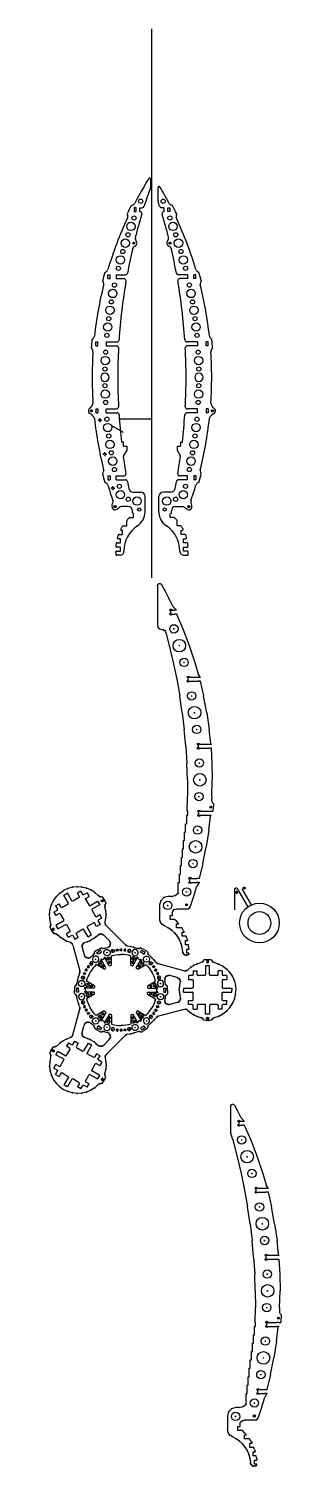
# Model space of a CAD drawing. Header units: inches. Extents: x -122 to 239, y -42 to 133.
# Drawn here: x -68 to -53, y 3.2 to 88.9 of the extents above; entities that cross this region are included whole.
import ezdxf

# ---------------------------------------------------------------- set-up
doc = ezdxf.new("R2010")
doc.units = ezdxf.units.IN
doc.header["$MEASUREMENT"] = 0

# ---------------------------------------------------------------- blocks, each defined once
blk = doc.blocks.new('Ring0_Rim')
for p, q in [((-1.551, 5.83), (-1.419, 6.077)), ((-1.419, 6.077), (-1.248, 6.3)), ((-1.248, 6.3), (-1.042, 6.491)), ((-1.145, 6.033), (-1.145, 5.793)), ((-1.145, 6.033), (-0.901, 6.033)), ((-1.042, 6.491), (-0.808, 6.645)), ((-0.901, 6.033), (-0.87, 6.064)), ((-0.87, 6.308), (-0.63, 6.308)), ((-0.87, 6.308), (-0.87, 6.064)), ((-0.808, 6.645), (-0.551, 6.758)), ((-0.63, 6.064), (-0.63, 6.308)), ((-0.63, 6.064), (-0.599, 6.033)), ((-0.599, 6.033), (-0.151, 6.033)), ((-0.551, 6.758), (-0.28, 6.828)), ((-0.28, 6.828), (0, 6.851)), ((-0.151, 6.033), (-0.12, 6.064)), ((-0.12, 6.064), (-0.12, 6.601)), ((-0.12, 6.601), (0, 6.601)), ((-1.799, 5.388), (-1.812, 5.238)), ((-1.812, 5.238), (-1.812, 5.087)), ((-1.799, 5.388), (-1.727, 5.427)), ((-1.727, 5.427), (-1.672, 5.488)), ((-1.72, 5.163), (-1.657, 5.163)), ((-1.688, 5.131), (-1.688, 5.194)), ((-1.672, 5.488), (-1.64, 5.564)), ((-1.64, 5.564), (-1.551, 5.83)), ((-0.901, 5.283), (-1.438, 5.283)), ((-1.438, 5.283), (-1.438, 5.043)), ((-0.901, 5.793), (-1.145, 5.793)), ((-0.87, 5.761), (-0.901, 5.793)), ((-0.901, 5.283), (-0.87, 5.314)), ((-0.87, 5.761), (-0.87, 5.314)), ((-1.812, 5.087), (-1.799, 4.938)), ((-1.799, 4.938), (-1.727, 4.898)), ((-1.727, 4.898), (-1.672, 4.837)), ((-1.672, 4.837), (-1.64, 4.761)), ((-1.573, 4.549), (-1.64, 4.761)), ((-1.479, 4.348), (-1.573, 4.549)), ((-1.359, 4.161), (-1.479, 4.348)), ((-1.438, 5.043), (-0.901, 5.043)), ((-0.901, 4.533), (-1.145, 4.533)), ((-1.145, 4.293), (-1.145, 4.533)), ((-1.145, 4.293), (-0.901, 4.293)), ((-0.901, 5.043), (-0.87, 5.011)), ((-0.901, 4.533), (-0.87, 4.564)), ((-0.901, 4.293), (-0.87, 4.261)), ((-0.87, 5.011), (-0.87, 4.564)), ((-0.63, 4.261), (-0.599, 4.293)), ((-0.599, 4.293), (-0.151, 4.293)), ((-0.151, 4.293), (-0.12, 4.261)), ((-1.154, 3.753), (-1.564, 2.225)), ((-1.216, 3.991), (-1.359, 4.161)), ((-1.168, 3.92), (-1.216, 3.991)), ((-1.146, 3.838), (-1.168, 3.92)), ((-1.154, 3.753), (-1.146, 3.838)), ((-0.87, 4.261), (-0.87, 4.017)), ((-0.87, 4.017), (-0.63, 4.017)), ((-0.678, 3.467), (-0.718, 3.415)), ((-0.627, 3.507), (-0.678, 3.467)), ((-0.63, 4.017), (-0.63, 4.261)), ((-0.566, 3.532), (-0.627, 3.507)), ((-0.502, 3.54), (-0.566, 3.532)), ((-0.437, 3.532), (-0.502, 3.54)), ((-0.293, 3.5), (-0.437, 3.532)), ((-0.147, 3.481), (-0.293, 3.5)), ((0, 3.474), (-0.147, 3.481)), ((-0.12, 3.724), (-0.12, 4.261)), ((-0.12, 3.724), (0, 3.724)), ((-0.861, 2.914), (-0.869, 2.829)), ((-0.869, 2.829), (-0.848, 2.747)), ((-0.743, 3.355), (-0.861, 2.914)), ((-0.848, 2.747), (-0.801, 2.676)), ((-0.801, 2.676), (-0.733, 2.626)), ((-0.718, 3.415), (-0.743, 3.355)), ((-0.733, 2.626), (-0.652, 2.601)), ((-0.652, 2.601), (-0.567, 2.605)), ((-0.413, 2.633), (-0.339, 2.657)), ((-0.339, 2.657), (-0.275, 2.703)), ((-0.275, 2.703), (-0.229, 2.766)), ((-0.115, 2.773), (-0.229, 2.766)), ((0, 2.775), (-0.115, 2.773)), ((-1.944, 1.824), (-2.074, 1.674)), ((-1.802, 1.964), (-1.944, 1.824)), ((-1.65, 2.093), (-1.802, 1.964)), ((-1.65, 2.093), (-1.612, 2.131)), ((-1.612, 2.131), (-1.583, 2.175)), ((-1.583, 2.175), (-1.564, 2.225)), ((-2.281, 1.582), (-2.203, 1.59)), ((-2.203, 1.59), (-2.132, 1.622)), ((-2.132, 1.622), (-2.074, 1.674))]:
    blk.add_line(p, q)
blk.add_lwpolyline([(-1.688, 5.225), (-1.732, 5.207), (-1.751, 5.163), (-1.732, 5.118), (-1.688, 5.1), (-1.644, 5.118), (-1.626, 5.163), (-1.644, 5.207)], close=True)
for radius, start, end in [(2.666, 98.90823, 102.2758), (2.775, 145.2596, 150)]:
    blk.add_arc((0, 0), radius, start, end)
for p in [(-1.419, 6.077), (-1.248, 6.3), (-1.042, 6.491), (-0.808, 6.645), (-0.551, 6.758), (-0.28, 6.828), (-1.812, 5.238), (-1.727, 5.427), (-1.672, 5.488), (-1.551, 5.83), (-1.812, 5.087), (-1.727, 4.898), (-1.672, 4.837), (-1.573, 4.549), (-1.479, 4.348), (-1.359, 4.161), (-1.168, 3.92), (-1.146, 3.838), (-0.678, 3.467), (-0.627, 3.507), (-0.566, 3.532), (-0.502, 3.54), (-0.293, 3.5), (-0.147, 3.481), (-0.869, 2.829), (-0.848, 2.747), (-0.801, 2.676), (-0.733, 2.626), (-0.718, 3.415), (-0.652, 2.601), (-0.339, 2.657), (-0.275, 2.703), (-1.944, 1.824), (-1.802, 1.964), (-1.612, 2.131), (-1.583, 2.175), (-2.203, 1.59), (-2.132, 1.622)]:
    blk.add_point(p)
blk = doc.blocks.new('*U39')
blk.add_blockref('Ring0_Rim', (0, -4.119))
at = {"xscale": -1}
blk.add_blockref('Ring0_Rim', (0, -4.119), dxfattribs=at)
blk = doc.blocks.new('*U40')
at = {"color": 0, "linetype": 'ByBlock', "lineweight": -2, "transparency": 16777216}
blk.add_blockref('*U39', (-5.652, 60.742), dxfattribs=at)
for p, rotation in [((-9.219, 54.563), 120), ((-2.084, 54.563), 240)]:
    blk.add_blockref('*U39', p, dxfattribs=dict(at, rotation=rotation))
blk = doc.blocks.new('Ring0_Core')
for p, q in [((-1.181, 2.046), (-1.212, 2.1)), ((-1.17, 2.089), (-1.197, 2.073)), ((-1.023, 2.18), (-0.96, 2.18)), ((-0.991, 2.149), (-0.991, 2.211)), ((-0.775, 2.264), (-0.712, 2.264)), ((-0.743, 2.233), (-0.743, 2.295)), ((-0.245, 1.578), (-0.521, 2.057)), ((-0.422, 2.351), (-0.36, 2.351)), ((-0.391, 2.32), (-0.391, 2.382)), ((-0.327, 1.997), (-0.264, 1.997)), ((-0.296, 1.966), (-0.296, 2.029)), ((-0.258, 1.776), (-0.195, 1.776)), ((-0.227, 1.745), (-0.227, 1.807)), ((-0.151, 2.121), (-0.089, 2.121)), ((-0.12, 2.09), (-0.12, 2.152)), ((-0.12, 1.609), (-0.12, 2.059)), ((-0.245, 1.578), (-0.151, 1.578)), ((-0.151, 1.578), (-0.12, 1.609))]:
    blk.add_line(p, q)
for points in [[(0, 2.541), (-0.12, 2.541), (-0.12, 2.666), (0, 2.666)], [(-1.165, 2.019), (-1.136, 2.057), (-1.143, 2.105), (-1.181, 2.134), (-1.229, 2.127)], [(-0.057, 2.121), (-0.076, 2.165), (-0.12, 2.184), (-0.164, 2.165), (-0.182, 2.121), (-0.164, 2.077), (-0.12, 2.059)]]:
    blk.add_lwpolyline(points)
for points in [[(-0.991, 2.242), (-1.036, 2.224), (-1.054, 2.18), (-1.036, 2.136), (-0.991, 2.117), (-0.947, 2.136), (-0.929, 2.18), (-0.947, 2.224)], [(-0.743, 2.358), (-0.779, 2.351), (-0.81, 2.331), (-0.83, 2.3), (-0.837, 2.264), (-0.83, 2.228), (-0.81, 2.198), (-0.779, 2.177), (-0.743, 2.17), (-0.707, 2.177), (-0.677, 2.198), (-0.657, 2.228), (-0.649, 2.264), (-0.657, 2.3), (-0.677, 2.331), (-0.707, 2.351)], [(-0.578, 2.351), (-0.564, 2.279), (-0.524, 2.219), (-0.463, 2.178), (-0.391, 2.164), (-0.319, 2.178), (-0.258, 2.219), (-0.218, 2.279), (-0.203, 2.351), (-0.218, 2.423), (-0.258, 2.484), (-0.319, 2.524), (-0.391, 2.539), (-0.463, 2.524), (-0.524, 2.484), (-0.564, 2.423)], [(-0.296, 2.091), (-0.332, 2.084), (-0.362, 2.064), (-0.383, 2.033), (-0.39, 1.997), (-0.383, 1.961), (-0.362, 1.931), (-0.332, 1.91), (-0.296, 1.903), (-0.26, 1.91), (-0.229, 1.931), (-0.209, 1.961), (-0.202, 1.997), (-0.209, 2.033), (-0.229, 2.064), (-0.26, 2.084)], [(-0.227, 1.838), (-0.271, 1.82), (-0.289, 1.776), (-0.271, 1.732), (-0.227, 1.713), (-0.182, 1.732), (-0.164, 1.776), (-0.182, 1.82)]]:
    blk.add_lwpolyline(points, close=True)
for centre, radius, start, end in [((0, 0), 2.122, 104.22644, 120), ((0, -0.503), 2.625, 90, 91.2553)]:
    blk.add_arc(centre, radius, start, end)
blk = doc.blocks.new('*U41')
blk.add_blockref('Ring0_Core', (1.154, -1.727))
at = {"xscale": -1, "rotation": 60.00000000000068}
blk.add_blockref('Ring0_Core', (1.154, -1.727), dxfattribs=at)
blk = doc.blocks.new('*U42')
at = {"color": 0, "linetype": 'ByBlock', "lineweight": -2, "transparency": 16777216}
blk.add_blockref('*U41', (-6.806, 58.35), dxfattribs=at)
for p, rotation in [((-4.733, 58.486), 299.9999999999999), ((-7.725, 56.486), 60.00000000000001), ((-3.579, 56.758), 240), ((-6.57, 54.759), 120), ((-4.497, 54.895), 180)]:
    blk.add_blockref('*U41', p, dxfattribs=dict(at, rotation=rotation))
blk = doc.blocks.new('Ring0')
for name in ['*U40', '*U42']:
    blk.add_blockref(name, (5.652, -56.622))
blk = doc.blocks.new('RibMinor')
at = {"color": 1}
for p, q in [((-1.846, 4.883), (-1.846, 3.343)), ((-1.293, 4), (-1.151, 4)), ((-1.293, 3.76), (-1.151, 3.76)), ((-1.026, 4), (-1.241, 4.214)), ((-1.151, 3.984), (-1.151, 4)), ((-1.026, 3.984), (-1.151, 3.984)), ((-1.151, 3.76), (-1.151, 3.776)), ((-1.151, 3.776), (-1.026, 3.776)), ((-1.026, 4), (-1.026, 3.984)), ((-1.026, 3.776), (-1.026, 3.76)), ((-0.261, 0), (0.261, 0)), ((0.261, -0.016), (0.261, 0)), ((0.386, 0), (0.269, 0.203)), ((0.386, 0), (0.386, -0.016)), ((-0.323, -0.177), (-0.323, -0.063)), ((-0.261, -0.24), (0.261, -0.24)), ((0.386, -0.016), (0.261, -0.016)), ((0.261, -0.24), (0.261, -0.224)), ((0.261, -0.224), (0.386, -0.224)), ((0.386, -0.224), (0.386, -0.24))]:
    blk.add_line(p, q, dxfattribs=at)
for p, q in [((-1.617, 4.952), (-1.479, 4.691)), ((-1.479, 4.691), (-1.241, 4.214)), ((-1.387, 4), (-1.324, 4)), ((-1.387, 3.76), (-1.324, 3.76)), ((-1.355, 3.969), (-1.355, 4.031)), ((-1.355, 3.937), (-1.355, 3.822)), ((-1.355, 3.729), (-1.355, 3.791)), ((-1.026, 3.76), (-0.644, 2.88)), ((-1.835, 3.272), (-1.846, 3.343)), ((-1.718, 2.88), (-1.835, 3.272)), ((-1.718, 2.88), (-1.454, 1.88)), ((-1.214, 2.88), (-1.152, 2.88)), ((-1.183, 2.849), (-1.183, 2.911)), ((-0.644, 2.88), (-0.261, 1.88)), ((-1.454, 1.88), (-1.216, 0.88)), ((-0.888, 1.88), (-0.826, 1.88)), ((-0.857, 1.849), (-0.857, 1.911)), ((-0.261, 1.88), (0.072, 0.88)), ((-1.216, 0.88), (-1.009, -0.12)), ((-0.604, 0.88), (-0.541, 0.88)), ((-0.572, 0.849), (-0.572, 0.911)), ((0.072, 0.88), (0.269, 0.203)), ((-0.323, -0.031), (-0.323, 0.031)), ((-1.009, -0.12), (-0.831, -1.12)), ((-0.354, 0), (-0.292, 0)), ((-0.354, -0.24), (-0.292, -0.24)), ((-0.323, -0.271), (-0.323, -0.209)), ((0.386, -0.24), (0.591, -1.12)), ((-0.682, -2.12), (-0.831, -1.12)), ((-0.151, -1.12), (-0.089, -1.12)), ((-0.12, -1.151), (-0.12, -1.089)), ((0.781, -2.12), (0.591, -1.12)), ((-0.682, -2.12), (-0.562, -3.12)), ((0.018, -2.12), (0.081, -2.12)), ((0.05, -2.151), (0.05, -2.089)), ((0.781, -2.12), (0.927, -3.12)), ((-0.471, -4.12), (-0.562, -3.12)), ((0.151, -3.12), (0.214, -3.12)), ((0.182, -3.151), (0.182, -3.089)), ((1.016, -3.961), (0.927, -3.12)), ((-0.471, -4.12), (-0.407, -5.12)), ((0.248, -4), (0.31, -4)), ((0.248, -4.24), (0.31, -4.24)), ((0.279, -4.031), (0.279, -3.969)), ((0.279, -4.271), (0.279, -4.209)), ((1.039, -4.24), (1.088, -5.12)), ((-0.372, -6.12), (-0.407, -5.12)), ((0.309, -5.12), (0.372, -5.12)), ((0.34, -5.151), (0.34, -5.089)), ((1.088, -5.12), (1.104, -6.12)), ((-0.372, -6.12), (-0.365, -7.12)), ((0.335, -6.12), (0.397, -6.12)), ((0.366, -6.151), (0.366, -6.089)), ((1.077, -7.12), (1.104, -6.12)), ((-0.383, -7.999), (-0.365, -7.12)), ((0.283, -7.12), (0.345, -7.12)), ((0.314, -7.151), (0.314, -7.089)), ((1.077, -7.12), (1.066, -7.334)), ((1.066, -7.334), (1.076, -7.42)), ((1.076, -7.42), (1.115, -7.497)), ((1.115, -7.497), (1.177, -7.556)), ((1.177, -7.556), (1.144, -8)), ((-0.416, -8.74), (-0.416, -8.24)), ((-0.416, -8.24), (-0.351, -8.24)), ((-0.351, -8), (-0.383, -7.999)), ((-0.351, -8.24), (-0.351, -8)), ((0.283, -8), (0.345, -8)), ((0.283, -8.24), (0.345, -8.24)), ((0.314, -8.031), (0.314, -7.969)), ((0.314, -8.271), (0.314, -8.209)), ((0.895, -9.12), (0.992, -8.286)), ((0.987, -7.75), (1.049, -7.75)), ((1.018, -7.781), (1.018, -7.719)), ((1.062, -7.794), (1.018, -7.813)), ((1.018, -8), (1.144, -8)), ((1.062, -7.794), (1.081, -7.75)), ((-0.543, -9.74), (-0.543, -9.24)), ((-0.543, -9.24), (-0.48, -9.24)), ((-0.48, -9.24), (-0.48, -8.74)), ((-0.48, -8.74), (-0.416, -8.74)), ((0.199, -9.12), (0.261, -9.12)), ((0.23, -9.151), (0.23, -9.089)), ((0.895, -9.12), (0.738, -10.12)), ((-0.668, -10.74), (-0.668, -10.24)), ((-0.668, -10.24), (-0.605, -10.24)), ((-0.605, -10.24), (-0.605, -9.74)), ((-0.605, -9.74), (-0.543, -9.74)), ((0.082, -10.12), (0.145, -10.12)), ((0.113, -10.151), (0.113, -10.089)), ((0.536, -11.12), (0.738, -10.12)), ((-0.73, -11.24), (-0.73, -10.74)), ((-0.73, -10.74), (-0.668, -10.74)), ((-0.071, -11.12), (-0.009, -11.12)), ((-0.04, -11.151), (-0.04, -11.089)), ((0.536, -11.12), (0.32, -12)), ((-0.855, -12.24), (-0.855, -11.74)), ((-0.855, -11.74), (-0.793, -11.74)), ((-0.793, -11.74), (-0.793, -11.24)), ((-0.793, -11.24), (-0.73, -11.24)), ((-0.255, -12), (-0.193, -12)), ((-0.224, -12.031), (-0.224, -11.969)), ((-0.918, -12.872), (-0.918, -12.24)), ((-0.918, -12.24), (-0.855, -12.24)), ((-0.455, -12.81), (-0.392, -12.81)), ((-0.423, -12.841), (-0.423, -12.779)), ((-0.255, -12.24), (-0.193, -12.24)), ((-0.224, -12.271), (-0.224, -12.209)), ((-0.008, -13.12), (0.192, -12.461)), ((-1.969, -13.332), (-2.036, -13.582)), ((-1.786, -13.149), (-1.969, -13.332)), ((-1.536, -13.082), (-1.786, -13.149)), ((-1.58, -13.611), (-1.517, -13.611)), ((-1.549, -13.643), (-1.549, -13.58)), ((-1.328, -13.082), (-1.102, -13.028)), ((-1.102, -13.028), (-0.918, -12.872)), ((-0.457, -13.582), (-0.394, -13.582)), ((-0.425, -13.613), (-0.425, -13.551)), ((-0.381, -13.626), (-0.425, -13.645)), ((-0.381, -13.626), (-0.363, -13.582)), ((-0.242, -13.752), (-0.189, -13.664)), ((-0.189, -13.664), (-0.008, -13.12)), ((-1.999, -14.565), (-2.036, -14.376)), ((-1.894, -14.725), (-1.999, -14.565)), ((-1.286, -14.082), (-1.253, -13.957)), ((-1.253, -13.957), (-1.161, -13.866)), ((-1.161, -13.866), (-1.036, -13.832)), ((-1.014, -14.58), (-1.142, -14.455)), ((-0.425, -13.832), (-0.325, -13.811)), ((-0.325, -13.811), (-0.242, -13.752)), ((-1.737, -14.834), (-1.894, -14.725)), ((-1.521, -14.947), (-1.737, -14.834)), ((-1.322, -15.088), (-1.521, -14.947)), ((-1.322, -15.088), (-1.144, -15.254)), ((-1.144, -15.254), (-0.99, -15.443)), ((-0.894, -14.715), (-1.014, -14.58)), ((-0.638, -15.083), (-0.717, -14.955)), ((-0.638, -15.083), (-0.566, -15.215)), ((-0.99, -15.443), (-0.863, -15.652)), ((-0.863, -15.652), (-0.765, -15.875)), ((-0.765, -15.875), (-0.699, -16.109)), ((-0.699, -16.109), (-0.664, -16.351)), ((-0.413, -15.584), (-0.459, -15.455)), ((-0.413, -15.584), (-0.374, -15.715)), ((-0.301, -16.084), (-0.32, -15.955)), ((-0.301, -16.084), (-0.288, -16.215)), ((-0.652, -16.412), (-0.664, -16.351)), ((-0.625, -16.468), (-0.652, -16.412)), ((-0.585, -16.515), (-0.625, -16.468)), ((-0.535, -16.552), (-0.585, -16.515)), ((-0.477, -16.574), (-0.535, -16.552)), ((-0.415, -16.582), (-0.477, -16.574)), ((-0.406, -16.582), (-0.344, -16.566)), ((-0.344, -16.566), (-0.298, -16.521)), ((-0.298, -16.521), (-0.281, -16.455))]:
    blk.add_line(p, q)
at = {"color": 240, "true_color": 0xed1f24}
for p, q in [((0.279, -4.177), (0.279, -4.063)), ((0.342, -4), (0.914, -4)), ((0.342, -4.24), (0.914, -4.24)), ((0.914, -4.016), (0.914, -4)), ((1.039, -4.016), (0.914, -4.016)), ((0.914, -4.24), (0.914, -4.224)), ((0.914, -4.224), (1.039, -4.224)), ((1.039, -4), (1.016, -3.961)), ((1.039, -4), (1.039, -4.016)), ((1.039, -4.224), (1.039, -4.24)), ((0.314, -8.178), (0.314, -8.063)), ((0.377, -8), (0.893, -8)), ((0.377, -8.24), (0.893, -8.24)), ((0.893, -8.016), (0.893, -8)), ((1.018, -8.016), (0.893, -8.016)), ((0.893, -8.24), (0.893, -8.224)), ((0.893, -8.224), (1.018, -8.224)), ((1.018, -8.24), (0.992, -8.286)), ((1.018, -8), (1.018, -8.016)), ((1.018, -8.224), (1.018, -8.24)), ((-0.161, -12), (0.195, -12)), ((0.195, -12.016), (0.195, -12)), ((0.32, -12), (0.32, -12.016)), ((-0.224, -12.178), (-0.224, -12.063)), ((-0.161, -12.24), (0.195, -12.24)), ((0.32, -12.24), (0.192, -12.461)), ((0.32, -12.016), (0.195, -12.016)), ((0.195, -12.24), (0.195, -12.224)), ((0.195, -12.224), (0.32, -12.224)), ((0.32, -12.224), (0.32, -12.24)), ((-2.036, -13.582), (-2.036, -14.376)), ((-1.328, -13.082), (-1.536, -13.082)), ((-1.411, -14.455), (-1.411, -14.215)), ((-1.411, -14.215), (-1.286, -14.215)), ((-1.142, -14.455), (-1.411, -14.455)), ((-1.286, -14.082), (-1.286, -14.215)), ((-0.425, -13.832), (-1.036, -13.832)), ((-1.019, -14.955), (-1.019, -14.715)), ((-1.019, -14.715), (-0.894, -14.715)), ((-0.717, -14.955), (-1.019, -14.955)), ((-0.691, -15.455), (-0.691, -15.215)), ((-0.691, -15.215), (-0.566, -15.215)), ((-0.459, -15.455), (-0.691, -15.455)), ((-0.499, -15.955), (-0.499, -15.715)), ((-0.499, -15.715), (-0.374, -15.715)), ((-0.32, -15.955), (-0.499, -15.955)), ((-0.413, -16.455), (-0.413, -16.215)), ((-0.413, -16.215), (-0.288, -16.215)), ((-0.406, -16.582), (-0.415, -16.582)), ((-0.281, -16.455), (-0.413, -16.455))]:
    blk.add_line(p, q, dxfattribs=at)
for points in [[(-1.846, 4.883), (-1.843, 4.907), (-1.836, 4.931), (-1.825, 4.952), (-1.809, 4.971), (-1.79, 4.987), (-1.768, 4.998), (-1.745, 5.005), (-1.721, 5.008), (-1.696, 5.005), (-1.673, 4.998), (-1.651, 4.987), (-1.632, 4.971), (-1.617, 4.952)], [(-1.355, 3.937), (-1.4, 3.956), (-1.418, 4), (-1.4, 4.044), (-1.355, 4.062), (-1.311, 4.044), (-1.293, 4)], [(-1.293, 3.76), (-1.311, 3.716), (-1.355, 3.697), (-1.4, 3.716), (-1.418, 3.76), (-1.4, 3.804), (-1.355, 3.822)], [(-0.323, -0.063), (-0.367, -0.044), (-0.386, 0), (-0.367, 0.044), (-0.323, 0.062), (-0.279, 0.044), (-0.261, 0)], [(-0.261, -0.24), (-0.279, -0.284), (-0.323, -0.302), (-0.367, -0.284), (-0.386, -0.24), (-0.367, -0.196), (-0.323, -0.177)], [(0.279, -4.063), (0.235, -4.044), (0.217, -4), (0.235, -3.956), (0.279, -3.938), (0.323, -3.956), (0.342, -4)], [(0.342, -4.24), (0.323, -4.284), (0.279, -4.302), (0.235, -4.284), (0.217, -4.24), (0.235, -4.196), (0.279, -4.177)], [(1.018, -7.813), (0.974, -7.794), (0.956, -7.75), (0.974, -7.706), (1.018, -7.688), (1.062, -7.706), (1.081, -7.75)], [(0.314, -8.063), (0.27, -8.044), (0.252, -8), (0.27, -7.956), (0.314, -7.938), (0.358, -7.956), (0.377, -8)], [(0.377, -8.24), (0.358, -8.284), (0.314, -8.303), (0.27, -8.284), (0.252, -8.24), (0.27, -8.196), (0.314, -8.178)], [(-0.224, -12.063), (-0.268, -12.044), (-0.286, -12), (-0.268, -11.956), (-0.224, -11.938), (-0.18, -11.956), (-0.161, -12)], [(-0.161, -12.24), (-0.18, -12.284), (-0.224, -12.303), (-0.268, -12.284), (-0.286, -12.24), (-0.268, -12.196), (-0.224, -12.178)], [(-0.425, -13.645), (-0.47, -13.626), (-0.488, -13.582), (-0.47, -13.538), (-0.425, -13.52), (-0.381, -13.538), (-0.363, -13.582)]]:
    blk.add_lwpolyline(points)
for points in [[(-1.183, 3.13), (-1.087, 3.111), (-1.006, 3.057), (-0.952, 2.976), (-0.933, 2.88), (-0.952, 2.784), (-1.006, 2.703), (-1.087, 2.649), (-1.183, 2.63), (-1.279, 2.649), (-1.36, 2.703), (-1.414, 2.784), (-1.433, 2.88), (-1.414, 2.976), (-1.36, 3.057), (-1.279, 3.111)], [(-0.857, 2.255), (-0.714, 2.226), (-0.592, 2.145), (-0.511, 2.024), (-0.482, 1.88), (-0.511, 1.736), (-0.592, 1.615), (-0.714, 1.534), (-0.857, 1.505), (-1.001, 1.534), (-1.122, 1.615), (-1.204, 1.736), (-1.232, 1.88), (-1.204, 2.024), (-1.122, 2.145), (-1.001, 2.226)], [(-0.572, 1.13), (-0.477, 1.111), (-0.396, 1.057), (-0.341, 0.976), (-0.322, 0.88), (-0.341, 0.784), (-0.396, 0.703), (-0.477, 0.649), (-0.572, 0.63), (-0.668, 0.649), (-0.749, 0.703), (-0.803, 0.784), (-0.822, 0.88), (-0.803, 0.976), (-0.749, 1.057), (-0.668, 1.111)], [(-0.12, -0.87), (-0.024, -0.889), (0.057, -0.943), (0.111, -1.024), (0.13, -1.12), (0.111, -1.216), (0.057, -1.297), (-0.024, -1.351), (-0.12, -1.37), (-0.216, -1.351), (-0.297, -1.297), (-0.351, -1.216), (-0.37, -1.12), (-0.351, -1.024), (-0.297, -0.943), (-0.216, -0.889)], [(0.05, -1.745), (0.193, -1.774), (0.315, -1.855), (0.396, -1.976), (0.425, -2.12), (0.396, -2.264), (0.315, -2.385), (0.193, -2.466), (0.05, -2.495), (-0.094, -2.466), (-0.216, -2.385), (-0.297, -2.264), (-0.325, -2.12), (-0.297, -1.976), (-0.216, -1.855), (-0.094, -1.774)], [(0.182, -2.87), (0.278, -2.889), (0.359, -2.943), (0.413, -3.024), (0.432, -3.12), (0.413, -3.216), (0.359, -3.297), (0.278, -3.351), (0.182, -3.37), (0.087, -3.351), (0.006, -3.297), (-0.048, -3.216), (-0.068, -3.12), (-0.048, -3.024), (0.006, -2.943), (0.087, -2.889)], [(0.34, -4.87), (0.436, -4.889), (0.517, -4.943), (0.571, -5.024), (0.59, -5.12), (0.571, -5.216), (0.517, -5.297), (0.436, -5.351), (0.34, -5.37), (0.245, -5.351), (0.164, -5.297), (0.109, -5.216), (0.09, -5.12), (0.109, -5.024), (0.164, -4.943), (0.245, -4.889)], [(0.366, -5.745), (0.51, -5.774), (0.631, -5.855), (0.712, -5.976), (0.741, -6.12), (0.712, -6.264), (0.631, -6.385), (0.51, -6.466), (0.366, -6.495), (0.223, -6.466), (0.101, -6.385), (0.02, -6.264), (-0.009, -6.12), (0.02, -5.976), (0.101, -5.855), (0.223, -5.774)], [(0.314, -6.87), (0.41, -6.889), (0.491, -6.943), (0.545, -7.024), (0.564, -7.12), (0.545, -7.216), (0.491, -7.297), (0.41, -7.351), (0.314, -7.37), (0.219, -7.351), (0.137, -7.297), (0.083, -7.216), (0.064, -7.12), (0.083, -7.024), (0.137, -6.943), (0.219, -6.889)], [(0.23, -8.87), (0.326, -8.889), (0.407, -8.943), (0.461, -9.024), (0.48, -9.12), (0.461, -9.216), (0.407, -9.297), (0.326, -9.351), (0.23, -9.37), (0.135, -9.351), (0.053, -9.297), (-0.001, -9.216), (-0.02, -9.12), (-0.001, -9.024), (0.053, -8.943), (0.135, -8.889)], [(0.113, -9.745), (0.257, -9.774), (0.378, -9.855), (0.46, -9.976), (0.488, -10.12), (0.46, -10.264), (0.378, -10.385), (0.257, -10.466), (0.113, -10.495), (-0.03, -10.466), (-0.152, -10.385), (-0.233, -10.264), (-0.262, -10.12), (-0.233, -9.976), (-0.152, -9.855), (-0.03, -9.774)], [(-0.04, -10.87), (0.055, -10.889), (0.137, -10.943), (0.191, -11.024), (0.21, -11.12), (0.191, -11.216), (0.137, -11.297), (0.055, -11.351), (-0.04, -11.37), (-0.136, -11.351), (-0.217, -11.297), (-0.271, -11.216), (-0.29, -11.12), (-0.271, -11.024), (-0.217, -10.943), (-0.136, -10.889)], [(-0.423, -12.56), (-0.328, -12.579), (-0.247, -12.633), (-0.192, -12.714), (-0.173, -12.81), (-0.192, -12.906), (-0.247, -12.987), (-0.328, -13.041), (-0.423, -13.06), (-0.519, -13.041), (-0.6, -12.987), (-0.654, -12.906), (-0.673, -12.81), (-0.654, -12.714), (-0.6, -12.633), (-0.519, -12.579)], [(-1.549, -13.361), (-1.453, -13.38), (-1.372, -13.435), (-1.318, -13.516), (-1.299, -13.611), (-1.318, -13.707), (-1.372, -13.788), (-1.453, -13.842), (-1.549, -13.861), (-1.644, -13.842), (-1.725, -13.788), (-1.78, -13.707), (-1.799, -13.611), (-1.78, -13.516), (-1.725, -13.435), (-1.644, -13.38)]]:
    blk.add_lwpolyline(points, close=True)
for p in [(-1.479, 4.691), (-1.969, -13.332), (-1.786, -13.149), (-1.102, -13.028), (-0.924, -12.877), (-1.999, -14.565), (-1.253, -13.957), (-1.161, -13.866), (-0.325, -13.811), (-0.242, -13.752), (-1.894, -14.725), (-1.521, -14.947), (-1.322, -15.088), (-1.144, -15.254), (-0.99, -15.443), (-0.863, -15.652), (-0.765, -15.875), (-0.699, -16.109), (-0.652, -16.412), (-0.625, -16.468), (-0.585, -16.515), (-0.535, -16.552), (-0.477, -16.574), (-0.344, -16.566), (-0.298, -16.521)]:
    blk.add_point(p)
blk = doc.blocks.new('RibMain')
at = {"color": 240, "true_color": 0xed1f24}
for p, q in [((-0.556, 0.526), (-0.556, -1.835)), ((0.576, -0.928), (0.361, -0.713)), ((0.247, -1.105), (0.247, -0.99)), ((0.309, -0.928), (0.451, -0.928)), ((0.309, -1.168), (0.451, -1.168)), ((0.451, -0.943), (0.451, -0.928)), ((0.576, -0.943), (0.451, -0.943)), ((0.451, -1.168), (0.451, -1.152)), ((0.451, -1.152), (0.576, -1.152)), ((0.576, -0.928), (0.576, -0.943)), ((0.576, -1.152), (0.576, -1.168)), ((1.279, -5.105), (1.279, -4.99)), ((1.341, -4.928), (1.863, -4.928)), ((1.863, -4.943), (1.863, -4.928)), ((1.988, -4.943), (1.863, -4.943)), ((1.988, -4.928), (1.871, -4.725)), ((1.988, -4.928), (1.988, -4.943)), ((1.341, -5.168), (1.863, -5.168)), ((1.863, -5.168), (1.863, -5.152)), ((1.863, -5.152), (1.988, -5.152)), ((1.988, -5.152), (1.988, -5.168)), ((1.881, -9.105), (1.881, -8.99)), ((1.944, -8.928), (2.516, -8.928)), ((1.944, -9.168), (2.516, -9.168)), ((2.516, -8.943), (2.516, -8.928)), ((2.641, -8.943), (2.516, -8.943)), ((2.516, -9.168), (2.516, -9.152)), ((2.516, -9.152), (2.641, -9.152)), ((2.641, -8.928), (2.618, -8.888)), ((2.641, -8.928), (2.641, -8.943)), ((2.641, -9.152), (2.641, -9.168)), ((1.916, -13.105), (1.916, -12.99)), ((1.979, -12.928), (2.495, -12.928)), ((1.979, -13.168), (2.495, -13.168)), ((2.495, -12.943), (2.495, -12.928)), ((2.62, -12.943), (2.495, -12.943)), ((2.495, -13.168), (2.495, -13.152)), ((2.495, -13.152), (2.62, -13.152)), ((2.62, -13.168), (2.594, -13.213)), ((2.62, -12.928), (2.62, -12.943)), ((2.62, -13.152), (2.62, -13.168)), ((1.378, -17.105), (1.378, -16.99)), ((1.441, -16.928), (1.797, -16.928)), ((1.797, -16.943), (1.797, -16.928)), ((1.922, -16.943), (1.797, -16.943)), ((1.922, -16.928), (1.922, -16.943)), ((1.441, -17.168), (1.797, -17.168)), ((1.922, -17.168), (1.794, -17.388)), ((1.797, -17.168), (1.797, -17.152)), ((1.797, -17.152), (1.922, -17.152)), ((1.922, -17.152), (1.922, -17.168)), ((-0.434, -18.51), (-0.434, -19.304)), ((0.274, -18.01), (0.066, -18.01)), ((1.177, -18.76), (0.566, -18.76)), ((0.191, -19.382), (0.191, -19.142)), ((0.191, -19.142), (0.316, -19.142)), ((0.46, -19.382), (0.191, -19.382)), ((0.316, -19.01), (0.316, -19.142)), ((0.583, -19.882), (0.583, -19.642)), ((0.583, -19.642), (0.708, -19.642)), ((0.885, -19.882), (0.583, -19.882)), ((0.911, -20.382), (0.911, -20.142)), ((0.911, -20.142), (1.036, -20.142)), ((1.143, -20.382), (0.911, -20.382)), ((1.103, -20.882), (1.103, -20.642)), ((1.103, -20.642), (1.228, -20.642)), ((1.282, -20.882), (1.103, -20.882)), ((1.189, -21.382), (1.189, -21.142)), ((1.189, -21.142), (1.314, -21.142)), ((1.321, -21.382), (1.189, -21.382)), ((1.196, -21.51), (1.187, -21.51))]:
    blk.add_line(p, q, dxfattribs=at)
for p, q in [((-0.327, 0.596), (-0.126, 0.235)), ((-0.126, 0.235), (0.123, -0.236)), ((0.123, -0.236), (0.361, -0.713)), ((0.215, -0.928), (0.278, -0.928)), ((0.215, -1.168), (0.278, -1.168)), ((0.247, -0.959), (0.247, -0.896)), ((0.247, -1.199), (0.247, -1.136)), ((0.576, -1.168), (0.958, -2.048)), ((-0.556, -1.835), (-0.523, -1.96)), ((-0.523, -1.96), (-0.431, -2.052)), ((-0.431, -2.052), (-0.306, -2.085)), ((-0.299, -2.085), (-0.306, -2.085)), ((-0.299, -2.085), (-0.194, -2.109)), ((-0.194, -2.109), (-0.108, -2.174)), ((-0.108, -2.174), (-0.058, -2.269)), ((-0.058, -2.269), (0.148, -3.048)), ((0.388, -2.048), (0.45, -2.048)), ((0.419, -2.079), (0.419, -2.016)), ((0.958, -2.048), (1.341, -3.048)), ((0.148, -3.048), (0.386, -4.048)), ((0.714, -3.048), (0.776, -3.048)), ((0.745, -3.079), (0.745, -3.016)), ((1.341, -3.048), (1.674, -4.048)), ((0.386, -4.048), (0.593, -5.048)), ((0.998, -4.048), (1.061, -4.048)), ((1.03, -4.079), (1.03, -4.016)), ((1.674, -4.048), (1.871, -4.725)), ((0.593, -5.048), (0.771, -6.048)), ((1.247, -4.928), (1.31, -4.928)), ((1.279, -4.959), (1.279, -4.896)), ((1.279, -5.199), (1.279, -5.136)), ((1.247, -5.168), (1.31, -5.168)), ((1.988, -5.168), (2.193, -6.048)), ((0.92, -7.048), (0.771, -6.048)), ((1.451, -6.048), (1.513, -6.048)), ((1.482, -6.079), (1.482, -6.016)), ((2.383, -7.048), (2.193, -6.048)), ((0.92, -7.048), (1.04, -8.048)), ((1.62, -7.048), (1.683, -7.048)), ((1.651, -7.079), (1.651, -7.016)), ((2.383, -7.048), (2.529, -8.048)), ((1.131, -9.048), (1.04, -8.048)), ((1.753, -8.048), (1.816, -8.048)), ((1.784, -8.079), (1.784, -8.016)), ((2.618, -8.888), (2.529, -8.048)), ((1.131, -9.048), (1.195, -10.048)), ((1.85, -8.928), (1.912, -8.928)), ((1.85, -9.168), (1.912, -9.168)), ((1.881, -8.959), (1.881, -8.896)), ((1.881, -9.199), (1.881, -9.136)), ((2.641, -9.168), (2.69, -10.048)), ((1.23, -11.048), (1.195, -10.048)), ((1.911, -10.048), (1.974, -10.048)), ((1.942, -10.079), (1.942, -10.016)), ((2.69, -10.048), (2.706, -11.048)), ((1.23, -11.048), (1.237, -12.048)), ((1.937, -11.048), (1.999, -11.048)), ((1.968, -11.079), (1.968, -11.016)), ((2.679, -12.048), (2.706, -11.048)), ((1.219, -12.927), (1.237, -12.048)), ((1.885, -12.048), (1.947, -12.048)), ((1.916, -12.079), (1.916, -12.016)), ((2.589, -12.678), (2.651, -12.678)), ((2.62, -12.709), (2.62, -12.646)), ((2.664, -12.722), (2.62, -12.74)), ((2.664, -12.722), (2.683, -12.678)), ((2.679, -12.048), (2.668, -12.261)), ((2.668, -12.261), (2.678, -12.347)), ((2.678, -12.347), (2.717, -12.424)), ((2.717, -12.424), (2.779, -12.484)), ((2.779, -12.484), (2.746, -12.928)), ((1.122, -14.168), (1.122, -13.668)), ((1.122, -13.668), (1.186, -13.668)), ((1.186, -13.668), (1.186, -13.168)), ((1.186, -13.168), (1.251, -13.168)), ((1.251, -12.928), (1.219, -12.927)), ((1.251, -13.168), (1.251, -12.928)), ((1.885, -12.928), (1.947, -12.928)), ((1.885, -13.168), (1.947, -13.168)), ((1.916, -12.959), (1.916, -12.896)), ((1.916, -13.199), (1.916, -13.136)), ((2.496, -14.048), (2.594, -13.213)), ((2.62, -12.928), (2.746, -12.928)), ((1.059, -14.668), (1.059, -14.168)), ((1.059, -14.168), (1.122, -14.168)), ((1.801, -14.048), (1.863, -14.048)), ((1.832, -14.079), (1.832, -14.016)), ((2.496, -14.048), (2.339, -15.048)), ((0.934, -15.668), (0.934, -15.168)), ((0.934, -15.168), (0.997, -15.168)), ((0.997, -15.168), (0.997, -14.668)), ((0.997, -14.668), (1.059, -14.668)), ((1.684, -15.048), (1.746, -15.048)), ((1.715, -15.079), (1.715, -15.016)), ((2.138, -16.048), (2.339, -15.048)), ((0.809, -16.668), (0.809, -16.168)), ((0.809, -16.168), (0.872, -16.168)), ((0.872, -16.168), (0.872, -15.668)), ((0.872, -15.668), (0.934, -15.668)), ((1.53, -16.048), (1.593, -16.048)), ((1.562, -16.079), (1.562, -16.016)), ((2.138, -16.048), (1.922, -16.928)), ((0.747, -17.168), (0.747, -16.668)), ((0.747, -16.668), (0.809, -16.668)), ((1.347, -16.928), (1.409, -16.928)), ((1.378, -16.959), (1.378, -16.896)), ((1.378, -17.199), (1.378, -17.136)), ((0.274, -18.01), (0.5, -17.956)), ((0.5, -17.956), (0.684, -17.8)), ((0.684, -17.8), (0.684, -17.168)), ((0.684, -17.168), (0.747, -17.168)), ((1.147, -17.738), (1.21, -17.738)), ((1.178, -17.769), (1.178, -17.706)), ((1.347, -17.168), (1.409, -17.168)), ((1.594, -18.048), (1.794, -17.388)), ((-0.367, -18.26), (-0.434, -18.51)), ((-0.184, -18.077), (-0.367, -18.26)), ((0.066, -18.01), (-0.184, -18.077)), ((0.022, -18.539), (0.084, -18.539)), ((0.053, -18.57), (0.053, -18.508)), ((0.349, -18.885), (0.441, -18.793)), ((0.441, -18.793), (0.566, -18.76)), ((1.145, -18.51), (1.208, -18.51)), ((1.177, -18.541), (1.177, -18.478)), ((1.221, -18.554), (1.177, -18.572)), ((1.177, -18.76), (1.277, -18.739)), ((1.221, -18.554), (1.239, -18.51)), ((1.277, -18.739), (1.36, -18.679)), ((1.36, -18.679), (1.413, -18.592)), ((1.413, -18.592), (1.594, -18.048)), ((-0.397, -19.492), (-0.434, -19.304)), ((-0.292, -19.653), (-0.397, -19.492)), ((-0.135, -19.762), (-0.292, -19.653)), ((0.316, -19.01), (0.349, -18.885)), ((0.588, -19.508), (0.46, -19.382)), ((0.708, -19.642), (0.588, -19.508)), ((0.081, -19.875), (-0.135, -19.762)), ((0.28, -20.016), (0.081, -19.875)), ((0.28, -20.016), (0.458, -20.182)), ((0.458, -20.182), (0.612, -20.371)), ((0.612, -20.371), (0.739, -20.579)), ((0.964, -20.01), (0.885, -19.882)), ((0.964, -20.01), (1.036, -20.142)), ((1.189, -20.511), (1.143, -20.382)), ((1.189, -20.511), (1.228, -20.642)), ((0.739, -20.579), (0.837, -20.802)), ((0.837, -20.802), (0.903, -21.037)), ((0.903, -21.037), (0.938, -21.278)), ((0.95, -21.339), (0.938, -21.278)), ((0.977, -21.395), (0.95, -21.339)), ((1.017, -21.443), (0.977, -21.395)), ((1.301, -21.012), (1.282, -20.882)), ((1.301, -21.012), (1.314, -21.142)), ((1.303, -21.448), (1.321, -21.382)), ((1.067, -21.479), (1.017, -21.443)), ((1.125, -21.502), (1.067, -21.479)), ((1.187, -21.51), (1.125, -21.502)), ((1.196, -21.51), (1.258, -21.493)), ((1.258, -21.493), (1.303, -21.448))]:
    blk.add_line(p, q)
for points in [[(-0.556, 0.526), (-0.554, 0.551), (-0.547, 0.574), (-0.535, 0.596), (-0.52, 0.615), (-0.501, 0.63), (-0.479, 0.642), (-0.456, 0.649), (-0.431, 0.651), (-0.407, 0.649), (-0.383, 0.642), (-0.362, 0.63), (-0.343, 0.615), (-0.327, 0.596)], [(0.247, -0.99), (0.202, -0.972), (0.184, -0.928), (0.202, -0.883), (0.247, -0.865), (0.291, -0.883), (0.309, -0.928)], [(0.309, -1.168), (0.291, -1.212), (0.247, -1.23), (0.202, -1.212), (0.184, -1.168), (0.202, -1.123), (0.247, -1.105)], [(1.279, -4.99), (1.234, -4.972), (1.216, -4.928), (1.234, -4.883), (1.279, -4.865), (1.323, -4.883), (1.341, -4.928)], [(1.341, -5.168), (1.323, -5.212), (1.279, -5.23), (1.234, -5.212), (1.216, -5.168), (1.234, -5.123), (1.279, -5.105)], [(1.881, -8.99), (1.837, -8.972), (1.819, -8.928), (1.837, -8.883), (1.881, -8.865), (1.925, -8.883), (1.944, -8.928)], [(1.944, -9.168), (1.925, -9.212), (1.881, -9.23), (1.837, -9.212), (1.819, -9.168), (1.837, -9.123), (1.881, -9.105)], [(2.62, -12.74), (2.576, -12.722), (2.558, -12.678), (2.576, -12.633), (2.62, -12.615), (2.664, -12.633), (2.683, -12.678)], [(1.916, -12.99), (1.872, -12.972), (1.854, -12.928), (1.872, -12.883), (1.916, -12.865), (1.96, -12.883), (1.979, -12.928)], [(1.979, -13.168), (1.96, -13.212), (1.916, -13.23), (1.872, -13.212), (1.854, -13.168), (1.872, -13.123), (1.916, -13.105)], [(1.378, -16.99), (1.334, -16.972), (1.316, -16.928), (1.334, -16.883), (1.378, -16.865), (1.422, -16.883), (1.441, -16.928)], [(1.441, -17.168), (1.422, -17.212), (1.378, -17.23), (1.334, -17.212), (1.316, -17.168), (1.334, -17.123), (1.378, -17.105)], [(1.177, -18.572), (1.132, -18.554), (1.114, -18.51), (1.132, -18.465), (1.177, -18.447), (1.221, -18.465), (1.239, -18.51)]]:
    blk.add_lwpolyline(points)
for points in [[(0.419, -1.798), (0.515, -1.817), (0.596, -1.871), (0.65, -1.952), (0.669, -2.048), (0.65, -2.143), (0.596, -2.224), (0.515, -2.278), (0.419, -2.298), (0.323, -2.278), (0.242, -2.224), (0.188, -2.143), (0.169, -2.048), (0.188, -1.952), (0.242, -1.871), (0.323, -1.817)], [(0.745, -2.673), (0.888, -2.701), (1.01, -2.782), (1.091, -2.904), (1.12, -3.048), (1.091, -3.191), (1.01, -3.313), (0.888, -3.394), (0.745, -3.423), (0.601, -3.394), (0.48, -3.313), (0.398, -3.191), (0.37, -3.048), (0.398, -2.904), (0.48, -2.782), (0.601, -2.701)], [(1.03, -3.798), (1.125, -3.817), (1.206, -3.871), (1.261, -3.952), (1.28, -4.048), (1.261, -4.143), (1.206, -4.224), (1.125, -4.278), (1.03, -4.298), (0.934, -4.278), (0.853, -4.224), (0.799, -4.143), (0.78, -4.048), (0.799, -3.952), (0.853, -3.871), (0.934, -3.817)], [(1.482, -5.798), (1.578, -5.817), (1.659, -5.871), (1.713, -5.952), (1.732, -6.048), (1.713, -6.143), (1.659, -6.224), (1.578, -6.278), (1.482, -6.298), (1.386, -6.278), (1.305, -6.224), (1.251, -6.143), (1.232, -6.048), (1.251, -5.952), (1.305, -5.871), (1.386, -5.817)], [(1.651, -6.673), (1.795, -6.701), (1.917, -6.782), (1.998, -6.904), (2.026, -7.048), (1.998, -7.191), (1.917, -7.313), (1.795, -7.394), (1.651, -7.423), (1.508, -7.394), (1.386, -7.313), (1.305, -7.191), (1.276, -7.048), (1.305, -6.904), (1.386, -6.782), (1.508, -6.701)], [(1.784, -7.798), (1.88, -7.817), (1.961, -7.871), (2.015, -7.952), (2.034, -8.048), (2.015, -8.143), (1.961, -8.224), (1.88, -8.278), (1.784, -8.298), (1.689, -8.278), (1.608, -8.224), (1.553, -8.143), (1.534, -8.048), (1.553, -7.952), (1.608, -7.871), (1.689, -7.817)], [(1.942, -9.798), (2.038, -9.817), (2.119, -9.871), (2.173, -9.952), (2.192, -10.048), (2.173, -10.143), (2.119, -10.224), (2.038, -10.278), (1.942, -10.298), (1.847, -10.278), (1.766, -10.224), (1.711, -10.143), (1.692, -10.048), (1.711, -9.952), (1.766, -9.871), (1.847, -9.817)], [(1.968, -10.673), (2.111, -10.701), (2.233, -10.782), (2.314, -10.904), (2.343, -11.048), (2.314, -11.191), (2.233, -11.313), (2.111, -11.394), (1.968, -11.423), (1.824, -11.394), (1.703, -11.313), (1.621, -11.191), (1.593, -11.048), (1.621, -10.904), (1.703, -10.782), (1.824, -10.701)], [(1.916, -11.798), (2.012, -11.817), (2.093, -11.871), (2.147, -11.952), (2.166, -12.048), (2.147, -12.143), (2.093, -12.224), (2.012, -12.278), (1.916, -12.298), (1.82, -12.278), (1.739, -12.224), (1.685, -12.143), (1.666, -12.048), (1.685, -11.952), (1.739, -11.871), (1.82, -11.817)], [(1.832, -13.798), (1.928, -13.817), (2.009, -13.871), (2.063, -13.952), (2.082, -14.048), (2.063, -14.143), (2.009, -14.224), (1.928, -14.278), (1.832, -14.298), (1.736, -14.278), (1.655, -14.224), (1.601, -14.143), (1.582, -14.048), (1.601, -13.952), (1.655, -13.871), (1.736, -13.817)], [(1.715, -14.673), (1.859, -14.701), (1.98, -14.782), (2.062, -14.904), (2.09, -15.048), (2.062, -15.191), (1.98, -15.313), (1.859, -15.394), (1.715, -15.423), (1.572, -15.394), (1.45, -15.313), (1.369, -15.191), (1.34, -15.048), (1.369, -14.904), (1.45, -14.782), (1.572, -14.701)], [(1.562, -15.798), (1.657, -15.817), (1.739, -15.871), (1.793, -15.952), (1.812, -16.048), (1.793, -16.143), (1.739, -16.224), (1.657, -16.278), (1.562, -16.298), (1.466, -16.278), (1.385, -16.224), (1.331, -16.143), (1.312, -16.048), (1.331, -15.952), (1.385, -15.871), (1.466, -15.817)], [(1.178, -17.488), (1.274, -17.507), (1.355, -17.561), (1.409, -17.642), (1.428, -17.738), (1.409, -17.833), (1.355, -17.914), (1.274, -17.969), (1.178, -17.988), (1.083, -17.969), (1.002, -17.914), (0.948, -17.833), (0.928, -17.738), (0.948, -17.642), (1.002, -17.561), (1.083, -17.507)], [(0.053, -18.289), (0.149, -18.308), (0.23, -18.362), (0.284, -18.443), (0.303, -18.539), (0.284, -18.635), (0.23, -18.716), (0.149, -18.77), (0.053, -18.789), (-0.042, -18.77), (-0.124, -18.716), (-0.178, -18.635), (-0.197, -18.539), (-0.178, -18.443), (-0.124, -18.362), (-0.042, -18.308)]]:
    blk.add_lwpolyline(points, close=True)
for p in [(-0.126, 0.235), (0.123, -0.236), (-0.523, -1.96), (-0.431, -2.052), (-0.194, -2.109), (-0.108, -2.174), (0.5, -17.956), (0.678, -17.805), (-0.367, -18.26), (-0.184, -18.077), (0.441, -18.793), (1.277, -18.739), (1.36, -18.679), (-0.397, -19.492), (-0.292, -19.653), (0.349, -18.885), (0.081, -19.875), (0.28, -20.016), (0.458, -20.182), (0.612, -20.371), (0.739, -20.579), (0.837, -20.802), (0.903, -21.037), (0.95, -21.339), (0.977, -21.395), (1.017, -21.443), (1.067, -21.479), (1.125, -21.502), (1.258, -21.493), (1.303, -21.448)]:
    blk.add_point(p)
blk = doc.blocks.new('Rib_New_Minor')
for p, q in [((0.365, 6.107), (0.365, 6.914)), ((0.728, 5.702), (0.58, 5.702)), ((0.728, 5.472), (0.728, 5.702)), ((1.23, 5.837), (1.159, 5.86)), ((1.477, 5.337), (1.453, 5.267)), ((1.139, 3.587), (1.014, 3.587)), ((1.077, 3.65), (1.077, 3.525)), ((2.809, 1.837), (2.744, 1.874)), ((2.125, 1.702), (1.583, 1.702)), ((2.125, 1.472), (1.669, 1.472)), ((2.125, 1.702), (2.125, 1.472)), ((2.5, 1.472), (2.5, 1.702)), ((2.625, 1.702), (2.5, 1.702)), ((2.625, 1.472), (2.5, 1.472)), ((2.625, 1.472), (2.625, 1.702)), ((2.947, 1.337), (2.909, 1.273)), ((2.727, -2.298), (2.088, -2.298)), ((2.727, -2.528), (2.116, -2.528)), ((2.727, -2.298), (2.727, -2.528)), ((3.227, -2.528), (3.227, -2.298)), ((3.352, -2.298), (3.227, -2.298)), ((3.352, -2.528), (3.227, -2.528)), ((3.352, -2.528), (3.352, -2.298)), ((3.579, -2.163), (3.521, -2.115)), ((3.624, -2.663), (3.575, -2.72)), ((2.727, -6.528), (2.088, -6.528)), ((2.727, -6.298), (2.116, -6.298)), ((2.727, -6.528), (2.727, -6.298)), ((3.227, -6.298), (3.227, -6.528)), ((3.352, -6.298), (3.227, -6.298)), ((3.352, -6.528), (3.227, -6.528)), ((3.352, -6.298), (3.352, -6.528)), ((3.579, -6.663), (3.521, -6.71)), ((3.54, -6.413), (3.665, -6.413)), ((3.624, -6.163), (3.575, -6.106)), ((3.603, -6.35), (3.603, -6.475)), ((1.5, -8.513), (1.5, -8.763)), ((1.5, -8.513), (1.704, -8.513)), ((1.704, -8.272), (1.816, -8.272)), ((1.704, -8.272), (1.704, -8.513)), ((1.5, -8.763), (1.707, -9.121)), ((2.947, -10.163), (2.909, -10.098)), ((2.125, -10.528), (1.583, -10.528)), ((2.125, -10.298), (1.669, -10.298)), ((2.125, -10.528), (2.125, -10.298)), ((2.5, -10.298), (2.5, -10.528)), ((2.625, -10.298), (2.5, -10.298)), ((2.625, -10.528), (2.5, -10.528)), ((2.625, -10.298), (2.625, -10.528)), ((2.809, -10.663), (2.744, -10.699)), ((0.412, -12.437), (0.412, -11.51)), ((1.132, -11.26), (0.662, -11.26)), ((2.374, -12.012), (2.342, -11.944)), ((1.089, -12.778), (1.089, -12.548)), ((1.089, -12.548), (1.1, -12.548)), ((1.313, -12.778), (1.089, -12.778)), ((1.162, -12.485), (1.162, -12.375)), ((1.412, -12.125), (1.806, -12.125)), ((2.035, -12.25), (1.983, -12.198)), ((2.138, -12.125), (2.263, -12.125)), ((2.2, -12.062), (2.2, -12.187)), ((1.501, -13.278), (1.501, -12.97)), ((1.717, -13.278), (1.501, -13.278)), ((1.75, -13.778), (1.75, -13.548)), ((1.75, -13.548), (1.8, -13.548)), ((1.957, -13.778), (1.75, -13.778)), ((1.883, -14.278), (1.883, -14.048)), ((1.883, -14.048), (2.003, -14.048)), ((2.079, -14.278), (1.883, -14.278)), ((1.883, -14.778), (1.883, -14.548)), ((1.883, -14.548), (2.096, -14.548)), ((2.102, -14.778), (1.883, -14.778)), ((1.917, -15.028), (2.092, -15.028))]:
    blk.add_line(p, q)
blk.add_lwpolyline([(0.94, 5.702), (1.065, 5.702), (1.065, 5.472), (0.94, 5.472)], close=True)
for centre, radius in [((0.671, 6.087), 0.125), ((1.071, 5.087), 0.125), ((1.254, 4.587), 0.25), ((1.077, 3.587), 0.0625), ((1.425, 4.087), 0.125), ((1.586, 3.587), 0.25), ((1.737, 3.087), 0.125), ((1.876, 2.587), 0.25), ((2.006, 2.087), 0.125), ((2.234, 1.087), 0.125), ((2.334, 0.587), 0.25), ((2.423, 0.087), 0.125), ((2.503, -0.413), 0.25), ((2.573, -0.913), 0.125), ((2.634, -1.413), 0.25), ((2.686, -1.913), 0.125), ((2.783, -3.413), 0.25), ((2.76, -2.913), 0.125), ((2.797, -3.913), 0.125), ((2.797, -4.913), 0.125), ((2.783, -5.413), 0.25), ((2.76, -5.913), 0.125), ((2.686, -6.913), 0.125), ((3.603, -6.413), 0.0625), ((2.634, -7.413), 0.25), ((2.503, -8.413), 0.25), ((2.573, -7.913), 0.125), ((2.334, -9.413), 0.25), ((2.423, -8.913), 0.125), ((2.234, -9.913), 0.125), ((2.006, -10.913), 0.125), ((0.886, -11.793), 0.25), ((1.409, -11.684), 0.125), ((1.876, -11.413), 0.25), ((0.757, -12.294), 0.0938), ((2.2, -12.125), 0.0625)]:
    blk.add_circle(centre, radius)
for centre, radius, start, end in [((0.427, 6.914), 0.0625, 30.39517, 180), ((-18.882, -4.413), 22.448, 27.58538, 30.39517), ((0.49, 6.107), 0.125, 180, 198.05882), ((-31.774, -4.413), 33.811, 17.56249, 18.05882), ((0.58, 5.827), 0.125, 197.56249, 270), ((0.728, 5.347), 0.125, 90, 196.71441), ((-31.774, -4.413), 33.811, 14.29725, 16.71441), ((1.236, 6.098), 0.25, 207.58538, 252.00551), ((-18.882, -4.413), 22.573, 25.58986, 27.00551), ((1.688, 5.184), 0.25, 160.58986, 205.01), ((-18.882, -4.413), 22.448, 16.65369, 25.01), ((1.077, 3.587), 0.188, 138.84125, 248.53189), ((0.747, 3.875), 0.25, 318.84125, 14.29725), ((0.916, 3.18), 0.25, 13.07588, 68.53189), ((-31.774, -4.413), 33.811, 10.59563, 13.07588), ((1.583, 1.827), 0.125, 190.59563, 270), ((2.865, 2.092), 0.25, 196.65369, 241.07383), ((-18.882, -4.413), 22.573, 14.75733, 16.07383), ((1.669, 1.347), 0.125, 90, 189.77224), ((-31.774, -4.413), 33.811, 3.78467, 9.77224), ((3.125, 1.147), 0.25, 149.75733, 194.17747), ((-18.882, -4.413), 22.448, 6.30034, 14.17747), ((2.088, -2.173), 0.125, 183.78467, 270), ((2.116, -2.653), 0.125, 90, 182.97284), ((3.68, -1.922), 0.25, 186.30034, 230.72047), ((-18.882, -4.413), 22.573, 4.44633, 5.72047), ((-31.774, -4.413), 33.811, 0, 2.97284), ((3.765, -2.882), 0.25, 139.44633, 183.86646), ((-18.882, -4.413), 22.448, 0, 3.86646), ((2.802, -4.413), 0.25, 0, 180), ((-31.774, -4.413), 33.811, 357.02716, 0), ((2.802, -4.413), 0.25, 180, 0), ((-18.882, -4.413), 22.448, 356.13354, 0), ((3.765, -5.943), 0.25, 176.13354, 220.55367), ((-31.774, -4.413), 33.811, 353.44553, 356.21533), ((2.088, -6.653), 0.125, 90, 176.21533), ((2.116, -6.173), 0.125, 177.02716, 270), ((3.68, -6.904), 0.25, 129.27953, 173.69966), ((-18.882, -4.413), 22.573, 354.27953, 354.30336), ((3.642, -6.66), 0.0625, 99.08744, 174.30336), ((-18.882, -4.413), 22.573, 355.53047, 355.55367), ((3.685, -6.177), 0.0625, 175.53047, 250.74639), ((3.603, -6.413), 0.188, 279.08744, 70.74639), ((-18.882, -4.413), 22.448, 345.82253, 353.69966), ((-31.774, -4.413), 33.811, 350.22776, 351.99451), ((1.669, -10.173), 0.125, 170.22776, 270), ((-18.882, -4.413), 22.573, 343.92617, 345.24267), ((3.125, -9.972), 0.25, 165.82253, 210.24267), ((1.132, -11.01), 0.25, 270, 348.66236), ((-31.774, -4.413), 33.811, 348.66236, 349.40437), ((1.583, -10.653), 0.125, 90, 169.40437), ((-18.882, -4.413), 22.448, 340.90673, 343.34631), ((2.865, -10.918), 0.25, 118.92617, 163.34631), ((0.662, -11.51), 0.25, 90, 180), ((2.568, -11.837), 0.25, 160.90673, 205.32687), ((1.412, -12.437), 1, 180, 236.64532), ((1.1, -12.485), 0.0625, 270, 360), ((1.412, -12.375), 0.25, 90, 180), ((1.313, -12.84), 0.0625, 46.00922, 90), ((-0.487, -14.705), 2.654, 42.02051, 46.00922), ((1.806, -12.375), 0.25, 45, 90), ((2.035, -12.312), 0.0625, 48.59038, 90), ((2.2, -12.125), 0.188, 228.59038, 21.52678), ((2.433, -12.033), 0.0625, 160.32687, 201.52678), ((-0.12, -14.764), 1.787, 359.57487, 56.64532), ((1.439, -12.97), 0.0625, 360, 42.02051), ((1.717, -13.34), 0.0625, 31.7723, 90), ((-0.487, -14.705), 2.654, 28.07337, 31.7723), ((1.8, -13.485), 0.0625, 270, 28.07337), ((1.957, -13.84), 0.0625, 19.48974, 90), ((2.003, -13.985), 0.0625, 270, 16.12269), ((-0.487, -14.705), 2.654, 16.12269, 19.48974), ((2.079, -14.34), 0.0625, 8.09017, 90), ((2.096, -14.485), 0.0625, 270, 4.86386), ((-0.487, -14.705), 2.654, 4.86386, 8.09017), ((1.917, -14.778), 0.25, 179.2541, 270), ((2.092, -14.965), 0.0625, 270, 354.23768), ((2.102, -14.84), 0.0625, 357.00922, 90), ((-0.487, -14.705), 2.654, 354.23768, 357.00922)]:
    blk.add_arc(centre, radius, start, end)
blk = doc.blocks.new('SkewerHole')
for p, q in [((-0.059, 0), (-0.121, 0)), ((0, 0.059), (0, 0.121)), ((0.059, 0), (0.121, 0)), ((0, -0.059), (0, -0.121))]:
    blk.add_line(p, q)
blk.add_circle((0, 0), 0.0586)
blk = doc.blocks.new('Rib_New_Major')
for p, q in [((-0.069, 6.996), (-0.069, 7.403)), ((-1.477, 5.337), (-1.453, 5.267)), ((-1.23, 5.837), (-1.159, 5.86)), ((-0.728, 5.702), (-0.58, 5.702)), ((-0.728, 5.472), (-0.728, 5.702)), ((-1.139, 3.587), (-1.014, 3.587)), ((-1.077, 3.65), (-1.077, 3.525)), ((-2.809, 1.837), (-2.744, 1.874)), ((-2.947, 1.337), (-2.909, 1.273)), ((-2.625, 1.472), (-2.625, 1.702)), ((-2.625, 1.702), (-2.5, 1.702)), ((-2.625, 1.472), (-2.5, 1.472)), ((-2.5, 1.472), (-2.5, 1.702)), ((-2.125, 1.702), (-1.583, 1.702)), ((-2.125, 1.702), (-2.125, 1.472)), ((-2.125, 1.472), (-1.669, 1.472)), ((-3.579, -2.163), (-3.521, -2.115)), ((-3.352, -2.528), (-3.352, -2.298)), ((-3.352, -2.298), (-3.227, -2.298)), ((-3.352, -2.528), (-3.227, -2.528)), ((-3.227, -2.528), (-3.227, -2.298)), ((-2.727, -2.298), (-2.088, -2.298)), ((-2.727, -2.298), (-2.727, -2.528)), ((-2.727, -2.528), (-2.116, -2.528)), ((-3.624, -2.663), (-3.575, -2.72)), ((-3.54, -6.413), (-3.665, -6.413)), ((-3.624, -6.163), (-3.575, -6.106)), ((-3.603, -6.35), (-3.603, -6.475)), ((-3.579, -6.663), (-3.521, -6.71)), ((-3.352, -6.298), (-3.352, -6.528)), ((-3.352, -6.298), (-3.227, -6.298)), ((-3.352, -6.528), (-3.227, -6.528)), ((-3.227, -6.298), (-3.227, -6.528)), ((-2.727, -6.298), (-2.116, -6.298)), ((-2.727, -6.528), (-2.727, -6.298)), ((-2.727, -6.528), (-2.088, -6.528)), ((-1.704, -8.273), (-1.816, -8.273)), ((-1.704, -8.513), (-1.704, -8.273)), ((-1.704, -8.513), (-1.5, -8.513)), ((-1.5, -8.513), (-1.5, -8.763)), ((-1.5, -8.763), (-1.707, -9.121)), ((-2.947, -10.163), (-2.909, -10.098)), ((-2.809, -10.663), (-2.744, -10.699)), ((-2.625, -10.298), (-2.625, -10.528)), ((-2.625, -10.298), (-2.5, -10.298)), ((-2.625, -10.528), (-2.5, -10.528)), ((-2.5, -10.298), (-2.5, -10.528)), ((-2.125, -10.528), (-2.125, -10.298)), ((-2.125, -10.298), (-1.669, -10.298)), ((-2.125, -10.528), (-1.583, -10.528)), ((-2.374, -12.012), (-2.342, -11.944)), ((-1.132, -11.26), (-0.662, -11.26)), ((-0.412, -12.437), (-0.412, -11.51)), ((-2.138, -12.125), (-2.263, -12.125)), ((-2.2, -12.062), (-2.2, -12.187)), ((-2.035, -12.25), (-1.983, -12.198)), ((-1.412, -12.125), (-1.806, -12.125)), ((-1.313, -12.778), (-1.089, -12.778)), ((-1.162, -12.485), (-1.162, -12.375)), ((-1.089, -12.548), (-1.1, -12.548)), ((-1.089, -12.778), (-1.089, -12.548)), ((-1.75, -13.548), (-1.8, -13.548)), ((-1.75, -13.778), (-1.75, -13.548)), ((-1.717, -13.278), (-1.501, -13.278)), ((-1.501, -13.278), (-1.501, -12.97)), ((-1.883, -14.548), (-2.096, -14.548)), ((-2.079, -14.278), (-1.883, -14.278)), ((-1.883, -14.048), (-2.003, -14.048)), ((-1.957, -13.778), (-1.75, -13.778)), ((-1.883, -14.278), (-1.883, -14.048)), ((-1.883, -14.778), (-1.883, -14.548)), ((-2.102, -14.778), (-1.883, -14.778)), ((-1.917, -15.028), (-2.092, -15.028))]:
    blk.add_line(p, q)
blk.add_lwpolyline([(-0.94, 5.702), (-1.065, 5.702), (-1.065, 5.472), (-0.94, 5.472)], close=True)
for centre, radius in [((-0.671, 6.087), 0.125), ((-1.071, 5.087), 0.125), ((-1.254, 4.587), 0.25), ((-1.586, 3.587), 0.25), ((-1.425, 4.087), 0.125), ((-1.077, 3.587), 0.0625), ((-1.876, 2.587), 0.25), ((-1.737, 3.087), 0.125), ((-2.006, 2.087), 0.125), ((-2.234, 1.087), 0.125), ((-2.334, 0.587), 0.25), ((-2.423, 0.087), 0.125), ((-2.503, -0.413), 0.25), ((-2.573, -0.913), 0.125), ((-2.634, -1.413), 0.25), ((-2.686, -1.913), 0.125), ((-2.783, -3.413), 0.25), ((-2.76, -2.913), 0.125), ((-2.797, -3.913), 0.125), ((-2.797, -4.913), 0.125), ((-2.783, -5.413), 0.25), ((-2.76, -5.913), 0.125), ((-3.603, -6.413), 0.0625), ((-2.686, -6.913), 0.125), ((-2.634, -7.413), 0.25), ((-2.503, -8.413), 0.25), ((-2.573, -7.913), 0.125), ((-2.334, -9.413), 0.25), ((-2.423, -8.913), 0.125), ((-2.234, -9.913), 0.125), ((-1.943, -10.913), 0.125), ((-1.876, -11.413), 0.25), ((-1.409, -11.684), 0.125), ((-0.886, -11.793), 0.25), ((-2.2, -12.125), 0.0625), ((-0.757, -12.294), 0.0938)]:
    blk.add_circle(centre, radius)
for centre, radius, start, end in [((18.882, -4.413), 22.448, 148.14106, 152.41462), ((31.774, -4.413), 33.811, 160.43123, 162.43751), ((-0.132, 7.403), 0.0625, 0, 148.14106), ((-0.319, 6.996), 0.25, 340.43123, 0), ((18.882, -4.413), 22.573, 152.99449, 154.41014), ((-1.688, 5.184), 0.25, 334.99, 19.41014), ((-1.236, 6.098), 0.25, 287.99449, 332.41462), ((31.774, -4.413), 33.811, 163.28559, 165.70275), ((-0.728, 5.347), 0.125, 343.28559, 90), ((-0.58, 5.827), 0.125, 270, 342.43751), ((18.882, -4.413), 22.448, 154.99, 163.34631), ((-1.077, 3.587), 0.188, 291.46811, 41.15875), ((-0.747, 3.875), 0.25, 165.70275, 221.15875), ((31.774, -4.413), 33.811, 166.92412, 169.40437), ((-0.916, 3.18), 0.25, 111.46811, 166.92412), ((18.882, -4.413), 22.573, 163.92617, 165.24267), ((-2.865, 2.092), 0.25, 298.92617, 343.34631), ((-1.583, 1.827), 0.125, 270, 349.40437), ((18.882, -4.413), 22.448, 165.82253, 173.69966), ((-3.125, 1.147), 0.25, 345.82253, 30.24267), ((31.774, -4.413), 33.811, 170.22776, 176.21533), ((-1.669, 1.347), 0.125, 350.22776, 90), ((18.882, -4.413), 22.573, 174.27953, 175.55367), ((-3.68, -1.922), 0.25, 309.27953, 353.69966), ((-2.116, -2.653), 0.125, 357.02716, 90), ((-2.088, -2.173), 0.125, 270, 356.21533), ((-3.765, -2.882), 0.25, 356.13354, 40.55367), ((18.882, -4.413), 22.448, 176.13354, 180), ((31.774, -4.413), 33.811, 177.02716, 180), ((-2.802, -4.413), 0.25, 0, 180), ((18.882, -4.413), 22.448, 180, 183.86646), ((-2.802, -4.413), 0.25, 180, 0), ((31.774, -4.413), 33.811, 180, 182.97284), ((-3.765, -5.943), 0.25, 319.44633, 3.86646), ((-3.603, -6.413), 0.188, 109.25361, 260.91256), ((-3.685, -6.177), 0.0625, 289.25361, 4.46953), ((-3.642, -6.66), 0.0625, 5.69664, 80.91256), ((18.882, -4.413), 22.573, 184.44633, 184.46953), ((18.882, -4.413), 22.573, 185.69664, 185.72047), ((-3.68, -6.904), 0.25, 6.30034, 50.72047), ((-2.116, -6.173), 0.125, 270, 2.97284), ((-2.088, -6.653), 0.125, 3.78467, 90), ((31.774, -4.413), 33.811, 183.78467, 186.55544), ((18.882, -4.413), 22.448, 186.30034, 194.17747), ((31.774, -4.413), 33.811, 188.00549, 189.77224), ((18.882, -4.413), 22.573, 194.75733, 196.07383), ((-3.125, -9.972), 0.25, 329.75733, 14.17747), ((-1.669, -10.173), 0.125, 270, 9.77224), ((-2.865, -10.918), 0.25, 16.65369, 61.07383), ((18.882, -4.413), 22.448, 196.65369, 199.09327), ((-1.583, -10.653), 0.125, 10.59563, 90), ((31.774, -4.413), 33.811, 190.59563, 191.33764), ((-1.132, -11.01), 0.25, 191.33764, 270), ((-2.568, -11.837), 0.25, 334.67313, 19.09327), ((-0.662, -11.51), 0.25, 360, 90), ((-2.2, -12.125), 0.188, 158.47322, 311.40962), ((-2.433, -12.033), 0.0625, 338.47322, 19.67313), ((-2.035, -12.312), 0.0625, 90, 131.40962), ((-1.806, -12.375), 0.25, 90, 135), ((0.487, -14.705), 2.654, 133.99078, 137.97949), ((-1.412, -12.375), 0.25, 0, 90), ((-1.313, -12.84), 0.0625, 90, 133.99078), ((-1.1, -12.485), 0.0625, 180, 270), ((-1.412, -12.437), 1, 303.35468, 360), ((-1.8, -13.485), 0.0625, 151.92663, 270), ((0.487, -14.705), 2.654, 148.2277, 151.92663), ((-1.717, -13.34), 0.0625, 90, 148.2277), ((0.12, -14.764), 1.787, 123.35468, 180.42513), ((-1.439, -12.97), 0.0625, 137.97949, 180), ((0.487, -14.705), 2.654, 171.90983, 175.13614), ((-2.096, -14.485), 0.0625, 175.13614, 270), ((-2.079, -14.34), 0.0625, 90, 171.90983), ((-2.003, -13.985), 0.0625, 163.87731, 270), ((0.487, -14.705), 2.654, 160.51026, 163.87731), ((-1.957, -13.84), 0.0625, 90, 160.51026), ((-2.102, -14.84), 0.0625, 90, 182.99078), ((0.487, -14.705), 2.654, 182.99078, 185.76232), ((-2.092, -14.965), 0.0625, 185.76232, 270), ((-1.917, -14.778), 0.25, 270, 0.7459)]:
    blk.add_arc(centre, radius, start, end)
for p in [(-3.114, -6.962), (-2.814, -8.995), (-2.339, -11.016)]:
    blk.add_blockref('SkewerHole', p)

msp = doc.modelspace()

# ---------------------------------------------------------------- linework, layer by layer
for p, q in [((-60.678, 56.167), (-60.678, 88.916)), ((-63.133, 65.279), (-62.39, 64.85)), ((-62.633, 65.649), (-60.678, 65.649)), ((-55.757, 37.62), (-55.648, 37.683)), ((-55.757, 37.62), (-55.757, 36.379)), ((-55.605, 37.671), (-55.648, 37.683)), ((-55.592, 37.427), (-55.646, 37.395)), ((-55.634, 37.438), (-55.603, 37.384)), ((-55.605, 37.671), (-54.956, 36.546)), ((-55.306, 37.633), (-54.748, 36.666)), ((-55.192, 37.657), (-55.138, 37.688)), ((-55.181, 37.7), (-55.15, 37.646))]:
    msp.add_line(p, q)
for points in [[(-55.197, 37.727), (-55.149, 37.733), (-55.111, 37.704), (-55.105, 37.657), (-55.134, 37.619), (-55.181, 37.613), (-55.219, 37.642), (-55.226, 37.689)], [(-55.65, 37.465), (-55.679, 37.427), (-55.673, 37.38), (-55.635, 37.351), (-55.588, 37.357), (-55.559, 37.395), (-55.565, 37.442), (-55.603, 37.471)]]:
    msp.add_lwpolyline(points, close=True)
for radius in [1.183, 0.682]:
    msp.add_circle((-54.264, 35.588), radius)

# ---------------------------------------------------------------- block references
for name, p in [('Rib_New_Major', (-60.678, 72.542)), ('Rib_New_Minor', (-60.678, 72.542)), ('RibMain', (-59.787, 55.176)), ('RibMinor', (-54.139, 19.772))]:
    msp.add_blockref(name, p)
at = {"rotation": 270}
msp.add_blockref('Ring0', (-62.519, 31.588), dxfattribs=at)

doc.saveas('drawing.dxf')
